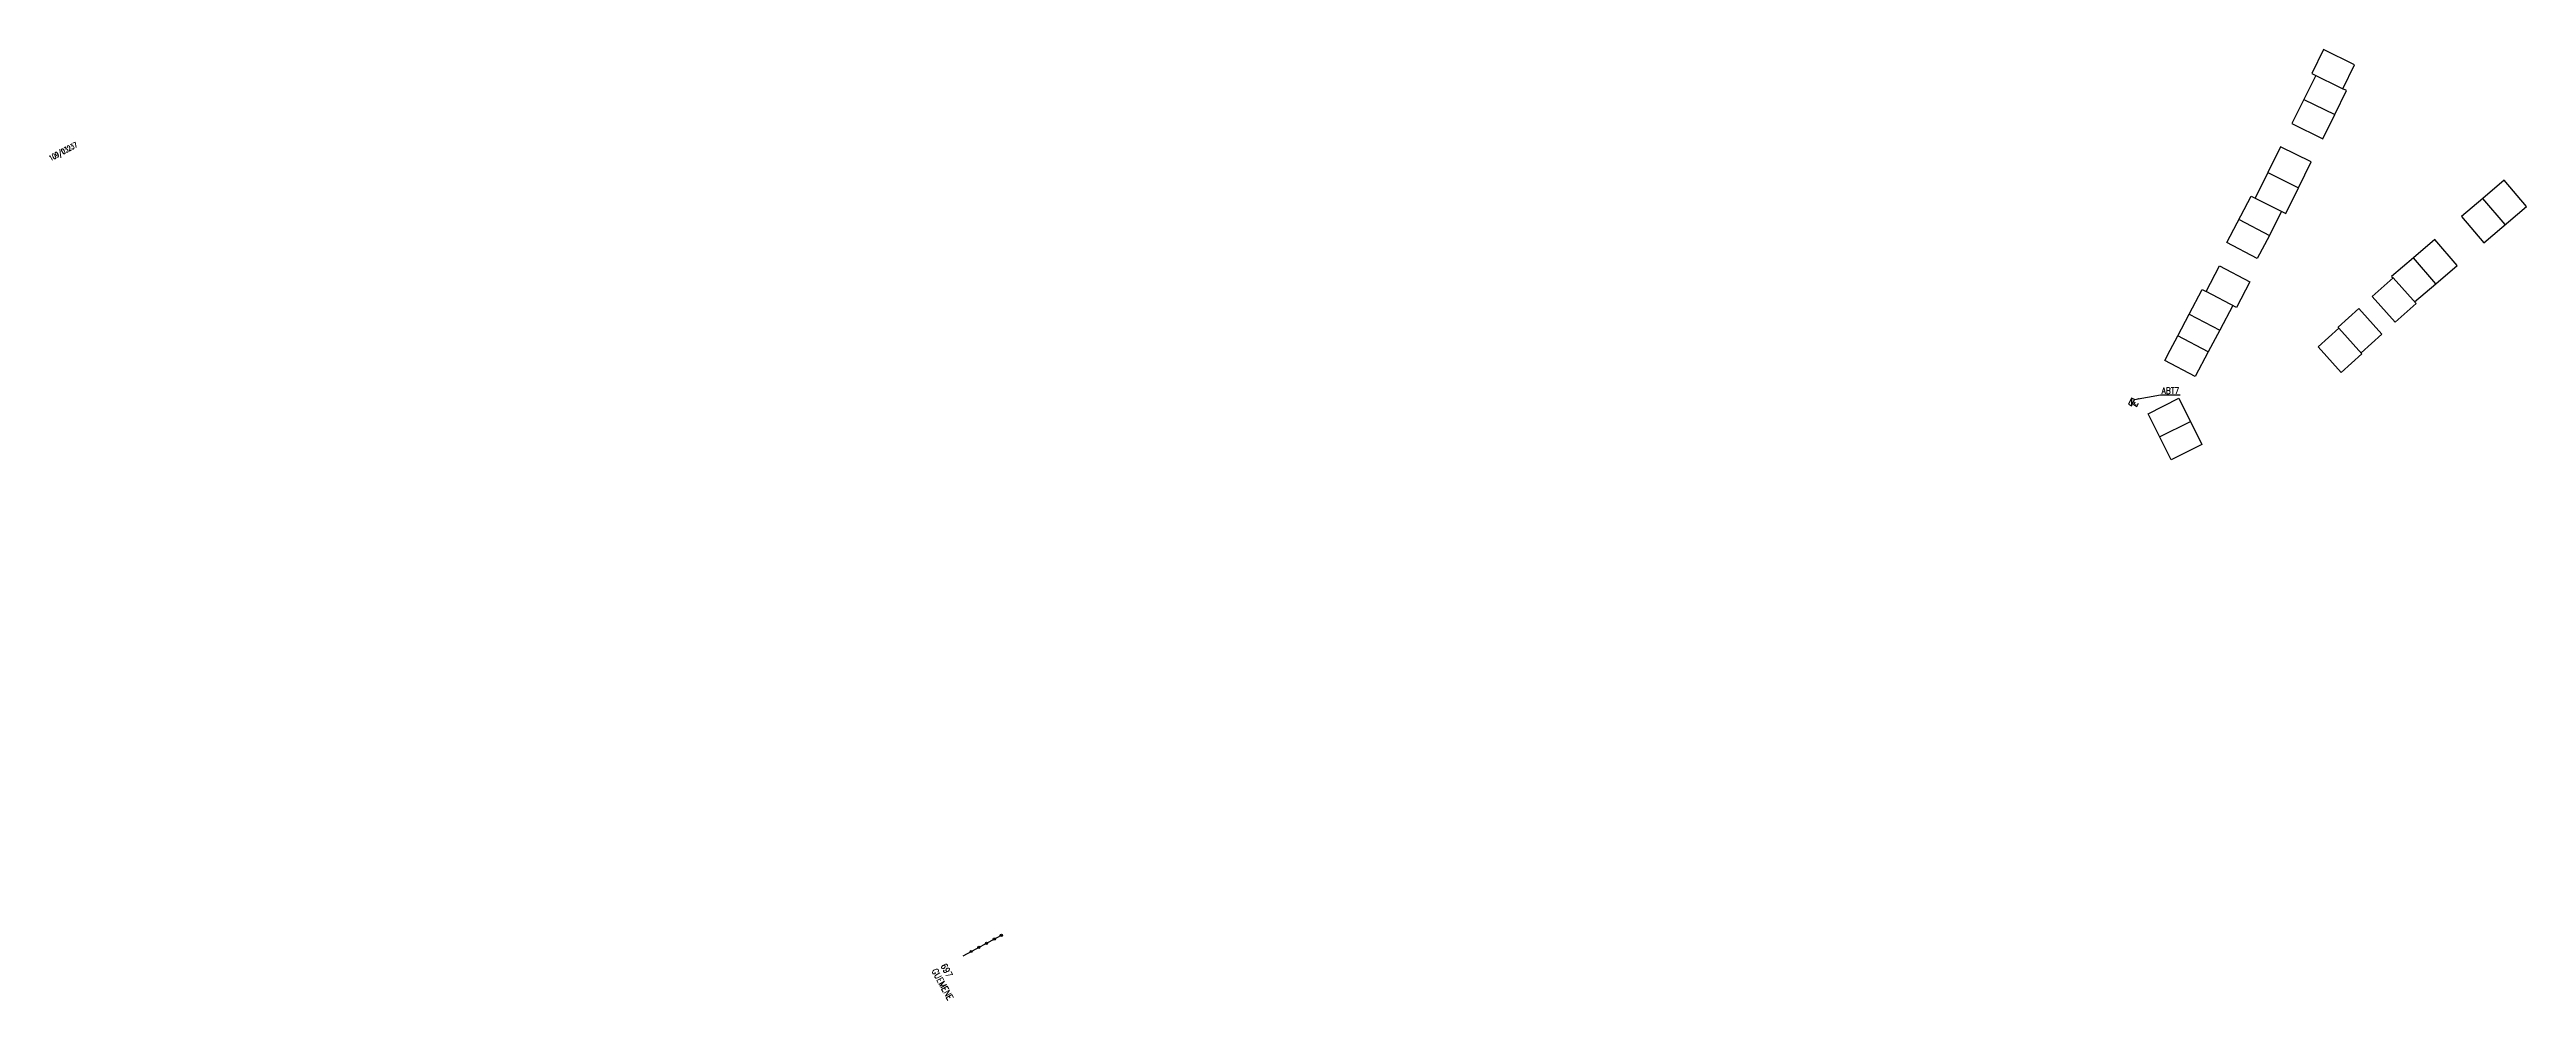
# Model space of a CAD drawing. Header units: millimetres. Extents: x 151036 to 151805, y 127119 to 127819.
# Drawn here: x 151229 to 151805, y 127119 to 127340 of the extents above; entities that cross this region are included whole.
import ezdxf

# ---------------------------------------------------------------- set-up
doc = ezdxf.new("R2010")
doc.units = ezdxf.units.MM
doc.layers.get('0').update_dxf_attribs({"linetype": 'CONTINUOUS'})
for name, color, linetype in [('BB08', 252, 'CONTINUOUS'), ('bf01', 7, 'CONTINUOUS'), ('W0100', 7, 'CONTINUOUS'), ('W0430', 7, 'CONTINUOUS'), ('W0471', 7, 'CONTINUOUS')]:
    doc.layers.add(name, color=color, linetype=linetype)
doc.styles.get("Standard").update_dxf_attribs({"font": 'romans.shx', "width": 0.85})
doc.dimstyles.get("Standard").update_dxf_attribs({"dimtxt": 1.5, "dimasz": 1.2, "dimexe": 0.625, "dimexo": 0.625, "dimgap": 0.25, "dimtad": 1, "dimdec": 1, "dimzin": 0, "dimdsep": 46, "dimtxsty": 'Standard', "dimcen": -0.5, "dimadec": 0, "dimazin": 0, "dimtfac": 1, "dimtdec": 1, "dimtmove": 0, "dimatfit": 3, "dimfxl": 0, "dimtolj": 1, "dimtzin": 0, "dimarcsym": 0})

msp = doc.modelspace()

# ---------------------------------------------------------------- texts
at = {"layer": 'BB08', "width": 0.85}
for s, p in [('GUEMENE', (151433.75, 127125.83)), ('697', (151435.87, 127127.01))]:
    msp.add_text(s, height=1.5, rotation=299.02822, dxfattribs=at).set_placement(p)
at = {"layer": 'W0430', "color": 252, "linetype": 'Continuous', "insert": (151719.75, 127260), "char_height": 1.5, "attachment_point": 7}
msp.add_mtext('\\A1;ABT7', dxfattribs=at)
at = {"layer": 'W0471', "color": 252, "insert": (151229.26, 127313.77), "char_height": 1.25, "attachment_point": 7, "rotation": 28.03532}
msp.add_mtext('{\\W0.6;109/03237}', dxfattribs=at)

# ---------------------------------------------------------------- blocks, each defined once
blk = doc.blocks.new('*U6')
at = {"flags": 128}
for points in [[(0.8, 0.8), (-0.8, 0.8)], [(-0.8, 0.8), (-0.8, 0)], [(0.8, 0.8), (-0.8, 0)], [(-0.8, 0), (0.8, 0)], [(0.8, 0), (0.8, 0.8)], [(-0.38, -0.4), (0.42, -0.4)], [(-0.38, -0.4), (-0.38, -1.2)], [(-0.38, -0.8), (0.02, -0.8)], [(-0.38, -1.2), (0.42, -1.2)]]:
    blk.add_lwpolyline(points, dxfattribs=at)
blk = doc.blocks.new('Bf0101')
at = {"color": 0, "linetype": 'Continuous'}
for radius in [0.25, 0.15]:
    blk.add_circle((0, 0), radius, dxfattribs=at)

# ---------------------------------------------------------------- linework, layer by layer
at = {"layer": 'bf01', "color": 252, "flags": 128}
msp.add_lwpolyline([(151441.15, 127129.34), (151450.03, 127134.1)], dxfattribs=at)
at = {"layer": 'W0100', "color": 252, "flags": 128}
for points in [[(151764.58, 127336.52), (151757.41, 127340.06), (151754.67, 127334.51), (151761.84, 127330.96)], [(151799.35, 127309.68), (151794.41, 127305.46), (151789.47, 127301.23), (151794.67, 127295.15), (151804.55, 127303.6)], [(151721.96, 127244.65), (151716.61, 127255.39), (151723.77, 127258.96), (151729.12, 127248.22)]]:
    msp.add_lwpolyline(points, close=True, dxfattribs=at)
for points in [[(151755.56, 127334.06), (151750.03, 127322.86), (151757.2, 127319.31), (151759.97, 127324.92), (151762.73, 127330.52), (151761.84, 127330.96)], [(151752.79, 127328.46), (151759.97, 127324.92)], [(151747.59, 127302.47), (151744.81, 127296.84), (151741.98, 127291.46), (151734.9, 127295.18), (151734.9, 127295.18), (151740.55, 127305.94), (151748.62, 127301.95), (151751.58, 127307.94), (151754.54, 127313.92), (151754.54, 127313.92), (151747.36, 127317.47), (151741.45, 127305.5)], [(151744.41, 127311.48), (151751.58, 127307.94)], [(151799.61, 127299.38), (151794.41, 127305.46)], [(151737.73, 127300.56), (151744.81, 127296.84)], [(151778.54, 127281.36), (151783.48, 127285.58), (151788.42, 127289.81), (151783.22, 127295.89), (151778.28, 127291.66), (151773.21, 127287.32), (151773.53, 127286.94)], [(151783.48, 127285.58), (151778.28, 127291.66)], [(151736.26, 127280.56), (151733.24, 127274.81), (151730.58, 127269.75), (151730.58, 127269.75), (151730.58, 127269.75), (151727.56, 127264), (151720.48, 127267.72), (151721.73, 127270.12), (151723.5, 127273.47), (151726.15, 127278.53), (151729.18, 127284.28), (151730.06, 127283.82), (151733.18, 127289.74), (151740.26, 127286.02), (151737.14, 127280.1), (151730.06, 127283.82)], [(151778.88, 127280.99), (151774.04, 127276.65), (151768.7, 127282.6), (151773.53, 127286.94)], [(151778.88, 127280.99), (151773.53, 127286.94)], [(151726.15, 127278.53), (151733.24, 127274.81)], [(151761.03, 127275.19), (151760.76, 127275.49), (151765.6, 127279.83), (151770.94, 127273.87), (151766.1, 127269.53)], [(151730.58, 127269.75), (151723.5, 127273.47)], [(151766.3, 127269.31), (151760.96, 127275.26), (151756.12, 127270.92), (151761.46, 127264.97), (151761.46, 127264.97), (151766.3, 127269.31)], [(151719.28, 127250.02), (151726.44, 127253.59)]]:
    msp.add_lwpolyline(points, dxfattribs=at)

# ---------------------------------------------------------------- block references
at = {"layer": 'bf01', "color": 252}
for p in [(151443, 127130.34), (151444.78, 127131.29), (151446.58, 127132.25), (151448.38, 127133.22), (151450.03, 127134.1)]:
    msp.add_blockref('Bf0101', p, dxfattribs=at)
at = {"layer": 'W0430', "rotation": 64.10832484585673}
msp.add_blockref('*U6', (151713.08, 127257.96), dxfattribs=at)

msp.set_redraw_order([(e.dxf.handle, doc.entitydb.next_handle()) for e in msp.query("TEXT MTEXT ATTDEF DIMENSION ARC_DIMENSION")])  # texts and dimensions are drawn at this point

# ---------------------------------------------------------------- leaders
at = {"layer": 'W0430', "color": 252, "linetype": 'Continuous', "annotation_type": 0, "has_hookline": 1, "hookline_direction": 0, "text_width": 4.31}
msp.add_leader([(151713.43, 127258.68), (151719.5, 127259.75)], dimstyle='Standard', dxfattribs=at)

doc.saveas('drawing.dxf')
